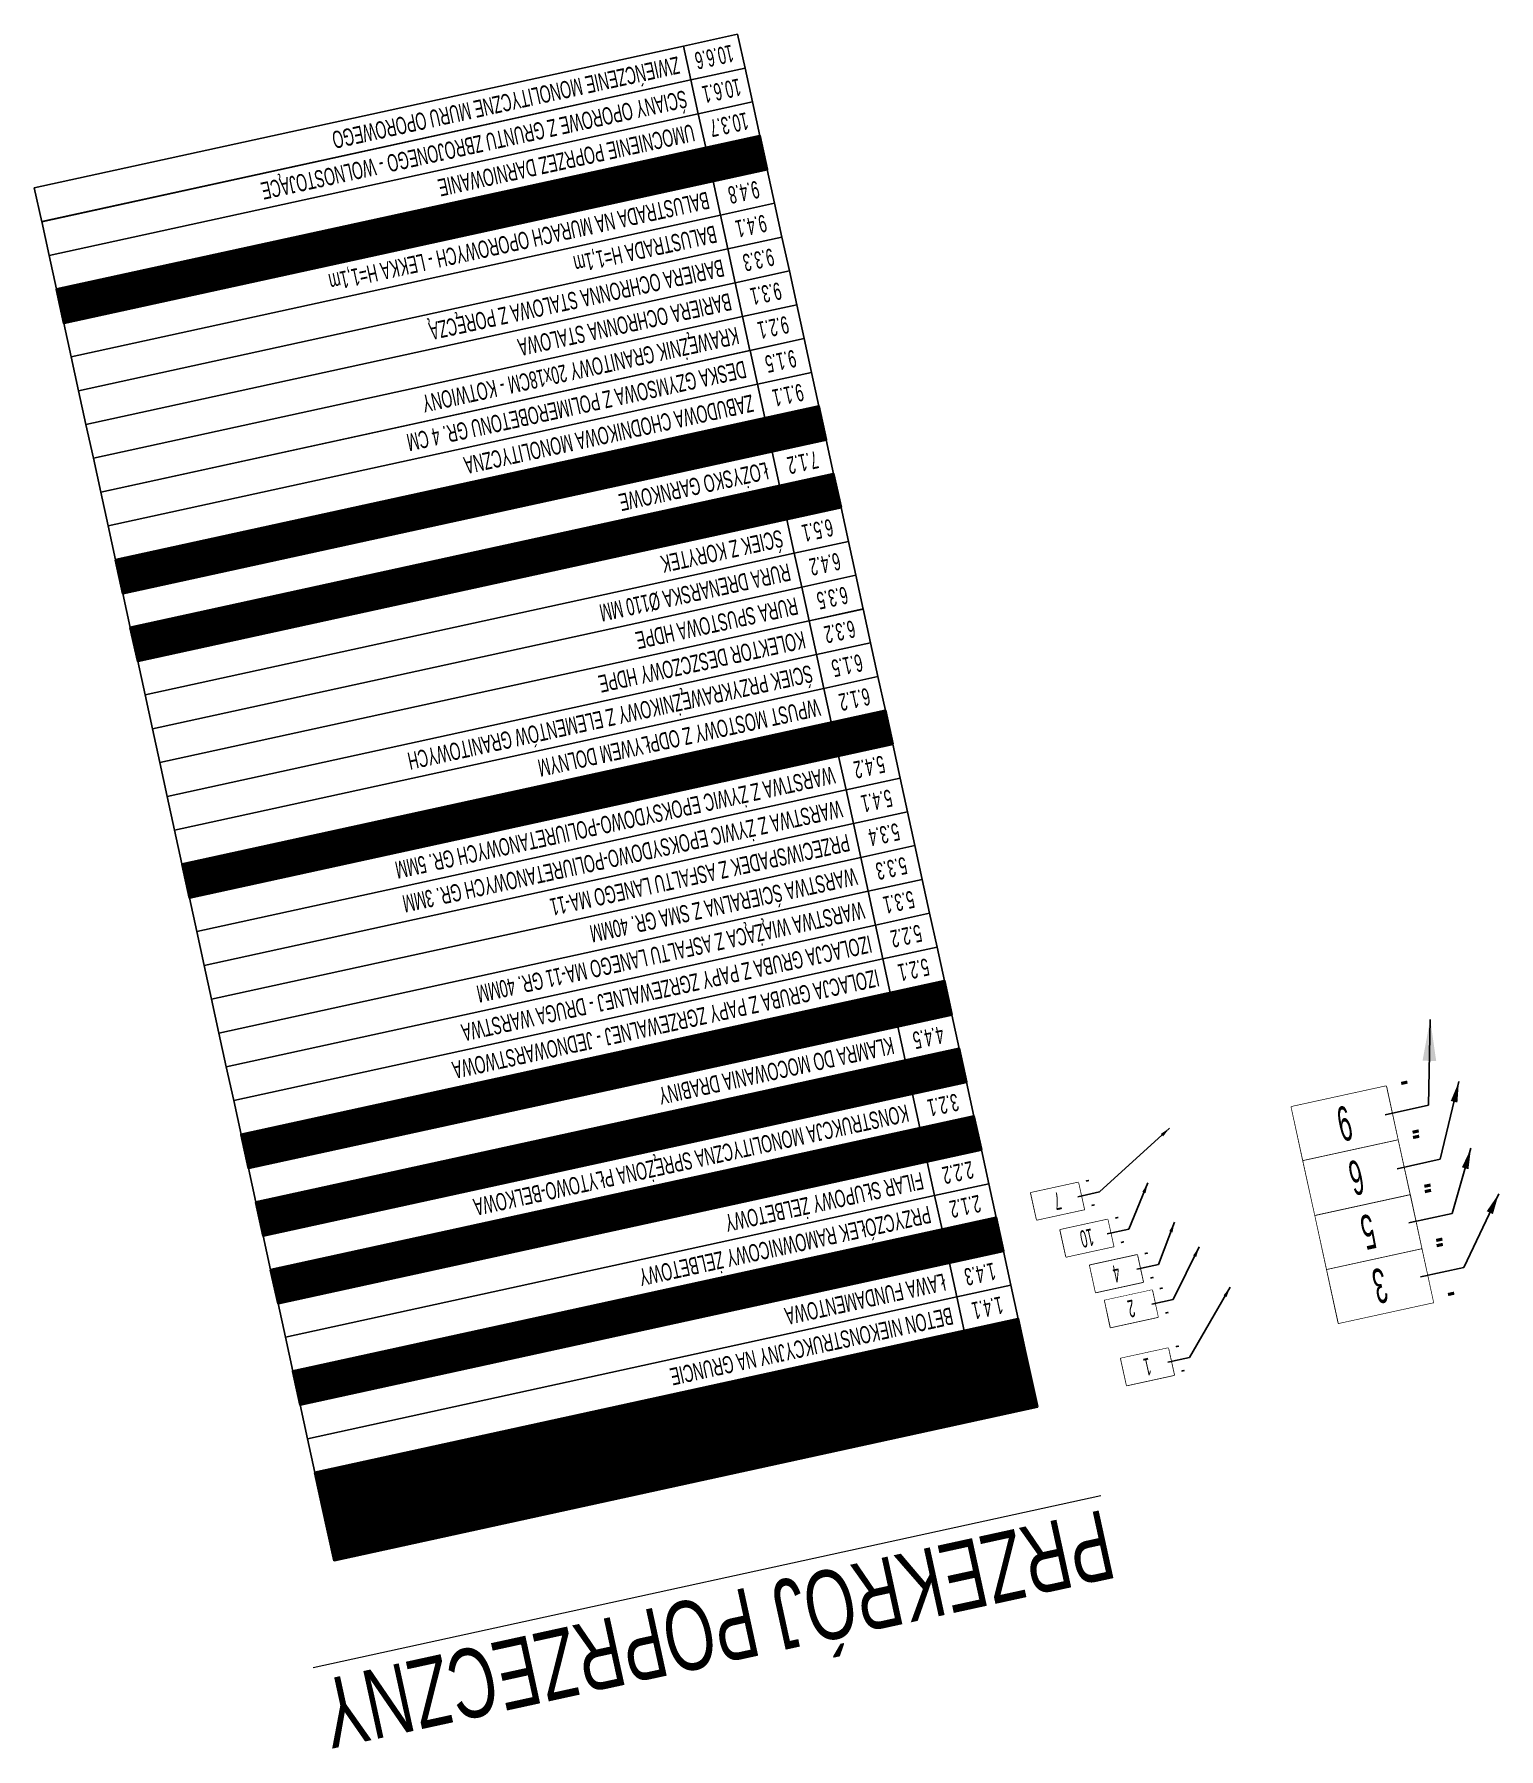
# Model space of a CAD drawing. Header units: metres. Extents: x 8416582 to 8417409, y 5771873 to 5772737.
# Drawn here: x 8416716.25 to 8416726.83, y 5772067.61 to 5772080 of the extents above; entities that cross this region are included whole.
import ezdxf
from ezdxf.enums import TextEntityAlignment as Align

# ---------------------------------------------------------------- set-up
doc = ezdxf.new("R2010")
doc.units = ezdxf.units.M
doc.set_wipeout_variables(frame=1)
for name, color, linetype in [('00RysOpi-T', 2, 'Continuous'), ('AII_M_opisy do legendy', 2, 'Continuous'), ('AII_M_opisy tytuly', 3, 'Continuous')]:
    doc.layers.add(name, color=color, linetype=linetype)
doc.layers.add('AII_M_legenda', color=1, linetype='Continuous', lineweight=25)
doc.styles.add('CDMSTYLE', font='CDMSIMPL.shx', dxfattribs={"width": 0.7, "bigfont": 'CDMBIGPL.shx'})
doc.dimstyles.new('CDM-ME100MM$7', dxfattribs={"dimscale": 0.1, "dimtxt": 2.5, "dimasz": 1.5, "dimexe": 1.5, "dimexo": 5, "dimgap": 0.5, "dimtad": 1, "dimdec": 0, "dimlfac": 1000, "dimrnd": 1, "dimzin": 9, "dimtxsty": 'CDMSTYLE', "dimblk": 'OBLIQUE', "dimcen": 2.5, "dimdle": 1.5, "dimclrd": 9, "dimclre": 9, "dimclrt": 1, "dimadec": 1, "dimazin": 2, "dimtfac": 1, "dimtdec": 0, "dimtix": 1, "dimtmove": 2, "dimatfit": 3, "dimfxl": 1, "dimtvp": 1, "dimtolj": 1, "dimtzin": 0, "dimlwd": 25, "dimlwe": 25, "dimarcsym": 0})
doc.dimstyles.new('CDM-ME200MM$7', dxfattribs={"dimscale": 0.2, "dimtxt": 2.5, "dimasz": 1.5, "dimexe": 1.5, "dimexo": 5, "dimgap": 0.5, "dimtad": 1, "dimdec": 0, "dimlfac": 1000, "dimrnd": 1, "dimzin": 9, "dimtxsty": 'CDMSTYLE', "dimblk": 'OBLIQUE', "dimcen": 2.5, "dimdle": 1.5, "dimclrd": 9, "dimclre": 9, "dimclrt": 1, "dimadec": 1, "dimazin": 2, "dimtfac": 1, "dimtdec": 0, "dimtix": 1, "dimtmove": 2, "dimatfit": 3, "dimfxl": 1, "dimtvp": 1, "dimtolj": 1, "dimtzin": 0, "dimlwd": 25, "dimlwe": 25, "dimarcsym": 0})
doc.dimstyles.new('CDM-ME50MM$7', dxfattribs={"dimscale": 0.05, "dimtxt": 2.5, "dimasz": 1.5, "dimexe": 1.5, "dimexo": 5, "dimgap": 0.5, "dimtad": 1, "dimdec": 0, "dimlfac": 1000, "dimrnd": 1, "dimzin": 9, "dimtxsty": 'CDMSTYLE', "dimblk": 'OBLIQUE', "dimcen": 2.5, "dimdle": 1.5, "dimclrd": 9, "dimclre": 9, "dimclrt": 1, "dimadec": 1, "dimazin": 2, "dimtfac": 1, "dimtdec": 0, "dimtix": 1, "dimtmove": 2, "dimatfit": 3, "dimfxl": 1, "dimtvp": 1, "dimtolj": 1, "dimtzin": 0, "dimlwd": 25, "dimlwe": 25, "dimarcsym": 0})

msp = doc.modelspace()

# ---------------------------------------------------------------- texts
at = {"layer": 'AII_M_opisy tytuly', "color": 3, "linetype": 'Continuous', "lineweight": 0, "style": 'CDMSTYLE', "width": 0.7}
msp.add_text('%%UPRZEKRÓJ POPRZECZNY', height=0.5, rotation=192.32008, dxfattribs=at).set_placement((8416721.1854, 5772068.4769), align=Align.MIDDLE_CENTER)

# ---------------------------------------------------------------- blocks, each defined once
blk = doc.blocks.new('OpiNum01')
at = {"layer": 'AII_M_opisy do legendy', "color": 0, "linetype": 'Continuous'}
blk.add_lwpolyline([(-3.5, -2), (3.5, -2), (3.5, 2), (-3.5, 2)], close=True, dxfattribs=at)
at = {"color": 9, "linetype": 'Continuous', "lineweight": 25, "style": 'CDMSTYLE', "width": 0.7, "flags": 1}
for tag, p in [('NAZWAPOL', (-4.1, -6.8)), ('NAZWAANG', (-4.1, -10.48)), ('SPECYF', (-4.1, -14.15)), ('ID', (-4.1, -17.82)), ('BAZA', (-4.1, -21.5)), ('RYSUNEK', (-4.1, -25.17))]:
    blk.add_attdef(tag, p, '', height=2, dxfattribs=at)
at = {"layer": 'AII_M_opisy do legendy', "linetype": 'Continuous', "lineweight": -2, "style": 'CDMSTYLE', "width": 0.5}
blk.add_attdef('NR', text='', height=2.5, dxfattribs=at).set_placement((0, 0), align=Align.MIDDLE)
at = {"color": 0, "linetype": 'Continuous'}
blk.add_wipeout([(-3.5, -2), (3.5, -2), (3.5, 2), (-3.5, 2)], dxfattribs=at).dxf.layer = 'AII_M_opisy do legendy'
blk = doc.blocks.new('OpiTxt01')
at = {"color": 0, "linetype": 'Continuous', "lineweight": 20, "style": 'CDMSTYLE', "width": 0.7}
blk.add_attdef('TEKST_GORNY', (1, 0.89), '', height=2, dxfattribs=at)
at = {"color": 0, "linetype": 'Continuous', "lineweight": -2, "style": 'CDMSTYLE', "width": 0.7}
blk.add_attdef('TEKST_DOLNY', (1.05, -2.73), '', height=2, dxfattribs=at)
blk = doc.blocks.new('_OBLIQUE')
at = {"color": 0, "linetype": 'ByBlock'}
blk.add_line((-0.5, -0.5), (0.5, 0.5), dxfattribs=at)
blk = doc.blocks.new('OpiLeg02')
at = {"layer": 'AII_M_legenda', "linetype": 'Continuous', "lineweight": 25}
h = blk.add_hatch(dxfattribs=at)
h.set_pattern_fill('ANSI37', color=254, scale=0.04)
h.set_pattern_definition([(45, (-232.66827, -46.22293), (-0.08980256, 0.08980256), []), (135, (-232.66827, -46.22293), (-0.08980256, -0.08980256), [])])
h.paths.add_polyline_path([(0, 0), (104, 0), (104, 8), (0, 8)])
at = {"layer": 'AII_M_legenda', "color": 2, "linetype": 'Continuous', "lineweight": 35}
blk.add_lwpolyline([(0, 0), (104, 0), (104, 8), (0, 8)], close=True, dxfattribs=at)
at = {"layer": 'AII_M_legenda', "color": 3, "linetype": 'Continuous', "lineweight": -2, "style": 'CDMSTYLE', "width": 0.6}
blk.add_attdef('NAGŁÓWEK', text='', height=4, dxfattribs=at).set_placement((4, 4), align=Align.MIDDLE_LEFT)
blk = doc.blocks.new('OpiLeg03')
at = {"layer": 'AII_M_legenda', "linetype": 'Continuous', "lineweight": 25}
h = blk.add_hatch(dxfattribs=at)
h.set_pattern_fill('ANSI37', color=254, scale=0.03)
h.paths.add_polyline_path([(0, -5), (104, -5), (104, 0), (0, 0)])
at = {"layer": 'AII_M_legenda', "color": 0, "linetype": 'Continuous'}
blk.add_line((8, 0), (8, -5), dxfattribs=at)
at = {"layer": 'AII_M_legenda', "color": 2, "linetype": 'Continuous', "lineweight": 35}
blk.add_lwpolyline([(0, -5), (104, -5), (104, 0), (0, 0)], close=True, dxfattribs=at)
at = {"layer": 'AII_M_legenda', "color": 9, "linetype": 'Continuous', "lineweight": 25, "style": 'CDMSTYLE', "width": 0.7, "flags": 1}
for tag, p in [('SPECYF', (-25.64, -4.25)), ('ID', (-14.56, -4.25)), ('BAZA', (-7.93, -4.25))]:
    blk.add_attdef(tag, p, '', height=2, dxfattribs=at)
at = {"layer": 'AII_M_legenda', "color": 1, "linetype": 'Continuous', "lineweight": -2, "style": 'CDMSTYLE', "width": 0.6}
blk.add_attdef('NR', text='', height=2.5, dxfattribs=at).set_placement((4, -2.5), align=Align.MIDDLE)
blk.add_attdef('NAZWAPOL', text='', height=2.5, dxfattribs=at).set_placement((9.17, -2.5), align=Align.MIDDLE_LEFT)
blk = doc.blocks.new('OpiLeg01')
at = {"layer": 'AII_M_legenda', "color": 0, "linetype": 'Continuous'}
blk.add_lwpolyline([(0, -5), (8, -5), (8, 0), (0, 0)], close=True, dxfattribs=at)
blk.add_lwpolyline([(8, -5), (104, -5), (104, 0), (8, 0)], dxfattribs=at)
at = {"layer": 'AII_M_legenda', "color": 9, "linetype": 'Continuous', "lineweight": 25, "style": 'CDMSTYLE', "width": 0.7, "flags": 1}
for tag, p in [('SPECYF', (-25.64, -4.25)), ('ID', (-14.56, -4.25)), ('BAZA', (-7.93, -4.25))]:
    blk.add_attdef(tag, p, '', height=2, dxfattribs=at)
at = {"layer": 'AII_M_legenda', "linetype": 'Continuous', "lineweight": -2, "style": 'CDMSTYLE', "width": 0.6}
blk.add_attdef('NR', text='', height=2.5, dxfattribs=at).set_placement((4, -2.5), align=Align.MIDDLE)
blk.add_attdef('NAZWAPOL', text='', height=2.5, dxfattribs=at).set_placement((9.17, -2.5), align=Align.MIDDLE_LEFT)

# ---------------------------------------------------------------- block references
at = {"layer": '00RysOpi-T', "color": 1, "lineweight": 25, "xscale": 0.05, "yscale": 0.05, "zscale": 0.05, "rotation": 192.3200789447779}
for name, p, values in [('OpiLeg01', (8416721.3857, 5772079.7553), {'NR': '10.6.6', 'NAZWAPOL': 'ZWIEŃCZENIE MONOLITYCZNE MURU OPOROWEGO '}), ('OpiLeg01', (8416721.439, 5772079.5111), {'NR': '10.6.1', 'NAZWAPOL': 'ŚCIANY OPOROWE Z GRUNTU ZBROJONEGO - WOLNOSTOJĄCE'}), ('OpiLeg01', (8416721.4924, 5772079.2668), {'NR': '10.3.7', 'NAZWAPOL': 'UMOCNIENIE POPRZEZ DARNIOWANIE'}), ('OpiLeg03', (8416721.5457, 5772079.0226), {'NR': '10', 'NAZWAPOL': 'INNE ROBOTY MOSTOWE'}), ('OpiLeg01', (8416721.5991, 5772078.7783), {'NR': '9.4.8', 'NAZWAPOL': 'BALUSTRADA NA MURACH OPOROWYCH - LEKKA H=1,1m'}), ('OpiLeg01', (8416721.6524, 5772078.5341), {'NR': '9.4.1', 'NAZWAPOL': 'BALUSTRADA H=1,1m'}), ('OpiLeg01', (8416721.7058, 5772078.2898), {'NR': '9.3.3', 'NAZWAPOL': 'BARIERA OCHRONNA STALOWA Z PORĘCZĄ'}), ('OpiLeg01', (8416721.7591, 5772078.0456), {'NR': '9.3.1', 'NAZWAPOL': 'BARIERA OCHRONNA STALOWA '}), ('OpiLeg01', (8416721.8124, 5772077.8014), {'NR': '9.2.1', 'NAZWAPOL': 'KRAWĘŻNIK GRANITOWY 20x18CM - KOTWIONY'}), ('OpiLeg01', (8416721.8658, 5772077.5571), {'NR': '9.1.5', 'NAZWAPOL': 'DESKA GZYMSOWA Z POLIMEROBETONU GR. 4 CM'}), ('OpiLeg01', (8416721.9191, 5772077.3129), {'NR': '9.1.1', 'NAZWAPOL': 'ZABUDOWA CHODNIKOWA MONOLITYCZNA'}), ('OpiLeg03', (8416721.9725, 5772077.0686), {'NR': '9', 'NAZWAPOL': 'ELEMENTY ZABEZPIECZAJĄCE'}), ('OpiLeg01', (8416722.0258, 5772076.8244), {'NR': '7.1.2', 'NAZWAPOL': 'ŁOŻYSKO GARNKOWE'}), ('OpiLeg03', (8416722.0792, 5772076.5801), {'NR': '7', 'NAZWAPOL': 'ŁOŻYSKA'}), ('OpiLeg01', (8416722.1325, 5772076.3359), {'NR': '6.5.1', 'NAZWAPOL': 'ŚCIEK Z KORYTEK'}), ('OpiLeg01', (8416722.1858, 5772076.0917), {'NR': '6.4.2', 'NAZWAPOL': 'RURA DRENARSKA %%C110 MM'}), ('OpiLeg01', (8416722.2392, 5772075.8474), {'NR': '6.3.5', 'NAZWAPOL': 'RURA SPUSTOWA HDPE'}), ('OpiLeg01', (8416722.2925, 5772075.6032), {'NR': '6.3.2', 'NAZWAPOL': 'KOLEKTOR DESZCZOWY HDPE'}), ('OpiLeg01', (8416722.3459, 5772075.3589), {'NR': '6.1.5', 'NAZWAPOL': 'ŚCIEK PRZYKRAWĘŻNIKOWY Z ELEMENTÓW GRANITOWYCH'}), ('OpiLeg01', (8416722.3992, 5772075.1147), {'NR': '6.1.2', 'NAZWAPOL': 'WPUST MOSTOWY Z ODPŁYWEM DOLNYM'}), ('OpiLeg03', (8416722.4526, 5772074.8704), {'NR': '6', 'NAZWAPOL': 'ODWODNIENIE'}), ('OpiLeg01', (8416722.5059, 5772074.6262), {'NR': '5.4.2', 'NAZWAPOL': 'WARSTWA Z ŻYWIC EPOKSYDOWO-POLIURETANOWYCH GR. 5MM'}), ('OpiLeg01', (8416722.5592, 5772074.382), {'NR': '5.4.1', 'NAZWAPOL': 'WARSTWA Z ŻYWIC EPOKSYDOWO-POLIURETANOWYCH GR. 3MM'}), ('OpiLeg01', (8416722.6126, 5772074.1377), {'NR': '5.3.4', 'NAZWAPOL': 'PRZECIWSPADEK Z ASFALTU LANEGO MA-11'}), ('OpiLeg01', (8416722.6659, 5772073.8935), {'NR': '5.3.3', 'NAZWAPOL': 'WARSTWA ŚCIERALNA Z SMA GR. 40MM'}), ('OpiLeg01', (8416722.7193, 5772073.6492), {'NR': '5.3.1', 'NAZWAPOL': 'WARSTWA WIĄŻĄCA Z ASFALTU LANEGO MA-11 GR. 40MM'}), ('OpiLeg01', (8416722.7726, 5772073.405), {'NR': '5.2.2', 'NAZWAPOL': 'IZOLACJA GRUBA Z PAPY ZGRZEWALNEJ - DRUGA WARSTWA'}), ('OpiLeg01', (8416722.826, 5772073.1607), {'NR': '5.2.1', 'NAZWAPOL': 'IZOLACJA GRUBA Z PAPY ZGRZEWALNEJ - JEDNOWARSTWOWA'}), ('OpiLeg03', (8416722.8793, 5772072.9165), {'NR': '5', 'NAZWAPOL': 'IZOLACJE I NAWIERZCHNIE'}), ('OpiLeg01', (8416722.9326, 5772072.6723), {'NR': '4.4.5', 'NAZWAPOL': 'KLAMRA DO MOCOWANIA DRABINY'}), ('OpiLeg03', (8416722.986, 5772072.428), {'NR': '4', 'NAZWAPOL': 'KONSTRUKCJE STALOWE'}), ('OpiLeg01', (8416723.0393, 5772072.1838), {'NR': '3.2.1', 'NAZWAPOL': 'KONSTRUKCJA MONOLITYCZNA SPRĘŻONA PŁYTOWO-BELKOWA'}), ('OpiLeg03', (8416723.0927, 5772071.9395), {'NR': '3', 'NAZWAPOL': 'KONSTRUKCJE BETONOWE'}), ('OpiLeg01', (8416723.146, 5772071.6953), {'NR': '2.2.2', 'NAZWAPOL': 'FILAR SŁUPOWY ŻELBETOWY'}), ('OpiLeg01', (8416723.1994, 5772071.451), {'NR': '2.1.2', 'NAZWAPOL': 'PRZYCZÓŁEK RAMOWNICOWY ŻELBETOWY'}), ('OpiLeg03', (8416723.2527, 5772071.2068), {'NR': '2', 'NAZWAPOL': 'PODPORY'}), ('OpiLeg01', (8416723.3061, 5772070.9626), {'NR': '1.4.3', 'NAZWAPOL': 'ŁAWA FUNDAMENTOWA'}), ('OpiLeg01', (8416723.3594, 5772070.7183), {'NR': '1.4.1', 'NAZWAPOL': 'BETON NIEKONSTRUKCYJNY NA GRUNCIE'}), ('OpiLeg03', (8416723.4127, 5772070.4741), {'NR': '1', 'NAZWAPOL': 'FUNDAMENTOWANIE'}), ('OpiLeg02', (8416723.4127, 5772070.4741), {'NAGŁÓWEK': 'LEGENDA'})]:
    msp.add_blockref(name, p, dxfattribs=at).add_auto_attribs(values)
at = {"layer": '00RysOpi-T', "color": 1, "linetype": 'Continuous', "lineweight": 0}
for p, xscale, yscale, zscale, rotation, values in [((8416725.7167, 5772072.13), 0.09999999999999996, 0.09999999999999996, 0.09999999999999996, 192.3200789301079, {'NR': '9'}), ((8416725.9727, 5772070.9577), 0.09999999999999996, 0.09999999999999996, 0.09999999999999996, 192.3200789301079, {'NR': '3'}), ((8416724.1763, 5772070.7923), 0.05, 0.05, 0.05, 192.3200789173011, {'NR': '2'}), ((8416724.2927, 5772070.3729), 0.05, 0.05, 0.05, 192.3200797528008, {'NR': '1'})]:
    msp.add_blockref('OpiNum01', p, dxfattribs=dict(at, xscale=xscale, yscale=yscale, zscale=zscale, rotation=rotation)).add_auto_attribs(values)

msp.set_redraw_order([(e.dxf.handle, doc.entitydb.next_handle()) for e in msp.query("TEXT MTEXT ATTDEF DIMENSION ARC_DIMENSION")])  # texts and dimensions are drawn at this point

# ---------------------------------------------------------------- next in the draw order: block references
at = {"layer": '00RysOpi-T', "color": 1, "linetype": 'Continuous', "lineweight": 0, "xscale": 0.04999999999999998, "yscale": 0.04999999999999998, "zscale": 0.04999999999999998, "rotation": 192.3200790344093}
msp.add_blockref('OpiNum01', (8416724.0684, 5772071.0453), dxfattribs=at).add_auto_attribs({'NR': '4'})
at = {"layer": 'Defpoints', "color": 250, "linetype": 'Continuous', "lineweight": 0}
for p, xscale, yscale, zscale, rotation in [((8416726.3224, 5772072.2623), 0.09999999999999996, 0.09999999999999996, 0.09999999999999996, 192.3200789301079), ((8416726.5784, 5772071.09), 0.09999999999999996, 0.09999999999999996, 0.09999999999999996, 192.3200789301079), ((8416724.4792, 5772070.8584), 0.05, 0.05, 0.05, 192.3200789173012), ((8416724.5956, 5772070.439), 0.05, 0.05, 0.05, 192.3200797528008)]:
    msp.add_blockref('OpiTxt01', p, dxfattribs=dict(at, xscale=xscale, yscale=yscale, zscale=zscale, rotation=rotation)).add_auto_attribs({'TEKST_GORNY': '-', 'TEKST_DOLNY': '-'})

# ---------------------------------------------------------------- next in the draw order: leaders
at = {"layer": '00RysOpi-T', "color": 9, "linetype": 'Continuous', "lineweight": 0}
for points, dimstyle in [([(8416726.3347, 5772072.8827), (8416726.3224, 5772072.2623), (8416726.0098, 5772072.194)], 'CDM-ME200MM$7'), ([(8416726.8295, 5772071.6221), (8416726.5784, 5772071.09), (8416726.2658, 5772071.0217)], 'CDM-ME100MM$7'), ([(8416724.6664, 5772071.2388), (8416724.4792, 5772070.8584), (8416724.3229, 5772070.8243)], 'CDM-ME50MM$7'), ([(8416724.8906, 5772070.948), (8416724.5956, 5772070.439), (8416724.4393, 5772070.4049)], 'CDM-ME50MM$7')]:
    msp.add_leader(points, dimstyle=dimstyle, dxfattribs=at)

# ---------------------------------------------------------------- next in the draw order: block references
at = {"layer": '00RysOpi-T', "color": 1, "linetype": 'Continuous', "lineweight": 0}
for p, xscale, yscale, zscale, rotation, values in [((8416725.8874, 5772071.3485), 0.09999999999999996, 0.09999999999999996, 0.09999999999999996, 192.3200789301079, {'NR': '5'}), ((8416723.8553, 5772071.302), 0.05000000000000002, 0.05000000000000002, 0.05000000000000002, 192.3200799823098, {'NR': '10'})]:
    msp.add_blockref('OpiNum01', p, dxfattribs=dict(at, xscale=xscale, yscale=yscale, zscale=zscale, rotation=rotation)).add_auto_attribs(values)
at = {"layer": 'Defpoints', "color": 250, "linetype": 'Continuous', "lineweight": 0, "xscale": 0.05, "yscale": 0.05, "zscale": 0.05, "rotation": 192.3200790344093}
msp.add_blockref('OpiTxt01', (8416724.3712, 5772071.1114), dxfattribs=at).add_auto_attribs({'TEKST_GORNY': '-', 'TEKST_DOLNY': '-'})

# ---------------------------------------------------------------- next in the draw order: leaders
at = {"layer": '00RysOpi-T', "color": 9, "linetype": 'Continuous', "lineweight": 0}
msp.add_leader([(8416724.4886, 5772071.4184), (8416724.3712, 5772071.1114), (8416724.2149, 5772071.0773)], dimstyle='CDM-ME50MM$7', dxfattribs=at)

# ---------------------------------------------------------------- next in the draw order: block references
at = {"layer": '00RysOpi-T', "color": 1, "linetype": 'Continuous', "lineweight": 0, "xscale": 0.05, "yscale": 0.05, "zscale": 0.05, "rotation": 192.3200813836614}
msp.add_blockref('OpiNum01', (8416723.6431, 5772071.5693), dxfattribs=at).add_auto_attribs({'NR': '7'})
at = {"layer": 'Defpoints', "color": 250, "linetype": 'Continuous', "lineweight": 0}
for p, xscale, yscale, zscale, rotation in [((8416726.4931, 5772071.4807), 0.09999999999999996, 0.09999999999999996, 0.09999999999999996, 192.3200789301079), ((8416724.1582, 5772071.3681), 0.05, 0.05, 0.05, 192.3200799823098)]:
    msp.add_blockref('OpiTxt01', p, dxfattribs=dict(at, xscale=xscale, yscale=yscale, zscale=zscale, rotation=rotation)).add_auto_attribs({'TEKST_GORNY': '-', 'TEKST_DOLNY': '-'})

# ---------------------------------------------------------------- next in the draw order: leaders
at = {"layer": '00RysOpi-T', "color": 9, "linetype": 'Continuous', "lineweight": 0}
for points, dimstyle in [([(8416726.6291, 5772071.951), (8416726.4931, 5772071.4807), (8416726.1805, 5772071.4125)], 'CDM-ME100MM$7'), ([(8416724.2955, 5772071.7014), (8416724.1582, 5772071.3681), (8416724.0019, 5772071.334)], 'CDM-ME50MM$7')]:
    msp.add_leader(points, dimstyle=dimstyle, dxfattribs=at)

# ---------------------------------------------------------------- next in the draw order: block references
at = {"layer": '00RysOpi-T', "color": 1, "linetype": 'Continuous', "lineweight": 0, "xscale": 0.09999999999999996, "yscale": 0.09999999999999996, "zscale": 0.09999999999999996, "rotation": 192.3200789301079}
msp.add_blockref('OpiNum01', (8416725.802, 5772071.7392), dxfattribs=at).add_auto_attribs({'NR': '6'})
at = {"layer": 'Defpoints', "color": 250, "linetype": 'Continuous', "lineweight": 0, "xscale": 0.05000000000000001, "yscale": 0.05000000000000001, "zscale": 0.05000000000000001, "rotation": 192.3200813836614}
msp.add_blockref('OpiTxt01', (8416723.9459, 5772071.6355), dxfattribs=at).add_auto_attribs({'TEKST_GORNY': '-', 'TEKST_DOLNY': '-'})

# ---------------------------------------------------------------- next in the draw order: leaders
at = {"layer": '00RysOpi-T', "color": 9, "linetype": 'Continuous', "lineweight": 0}
msp.add_leader([(8416724.4525, 5772072.0968), (8416723.9459, 5772071.6355), (8416723.7896, 5772071.6014)], dimstyle='CDM-ME50MM$7', dxfattribs=at)

# ---------------------------------------------------------------- next in the draw order: block references
at = {"layer": 'Defpoints', "color": 250, "linetype": 'Continuous', "lineweight": 0, "xscale": 0.09999999999999996, "yscale": 0.09999999999999996, "zscale": 0.09999999999999996, "rotation": 192.3200789301079}
msp.add_blockref('OpiTxt01', (8416726.4077, 5772071.8715), dxfattribs=at).add_auto_attribs({'TEKST_GORNY': '-', 'TEKST_DOLNY': '-'})

# ---------------------------------------------------------------- next in the draw order: leaders
at = {"layer": '00RysOpi-T', "color": 9, "linetype": 'Continuous', "lineweight": 0}
msp.add_leader([(8416726.5422, 5772072.4333), (8416726.4077, 5772071.8715), (8416726.0951, 5772071.8033)], dimstyle='CDM-ME100MM$7', dxfattribs=at)

doc.saveas('drawing.dxf')
